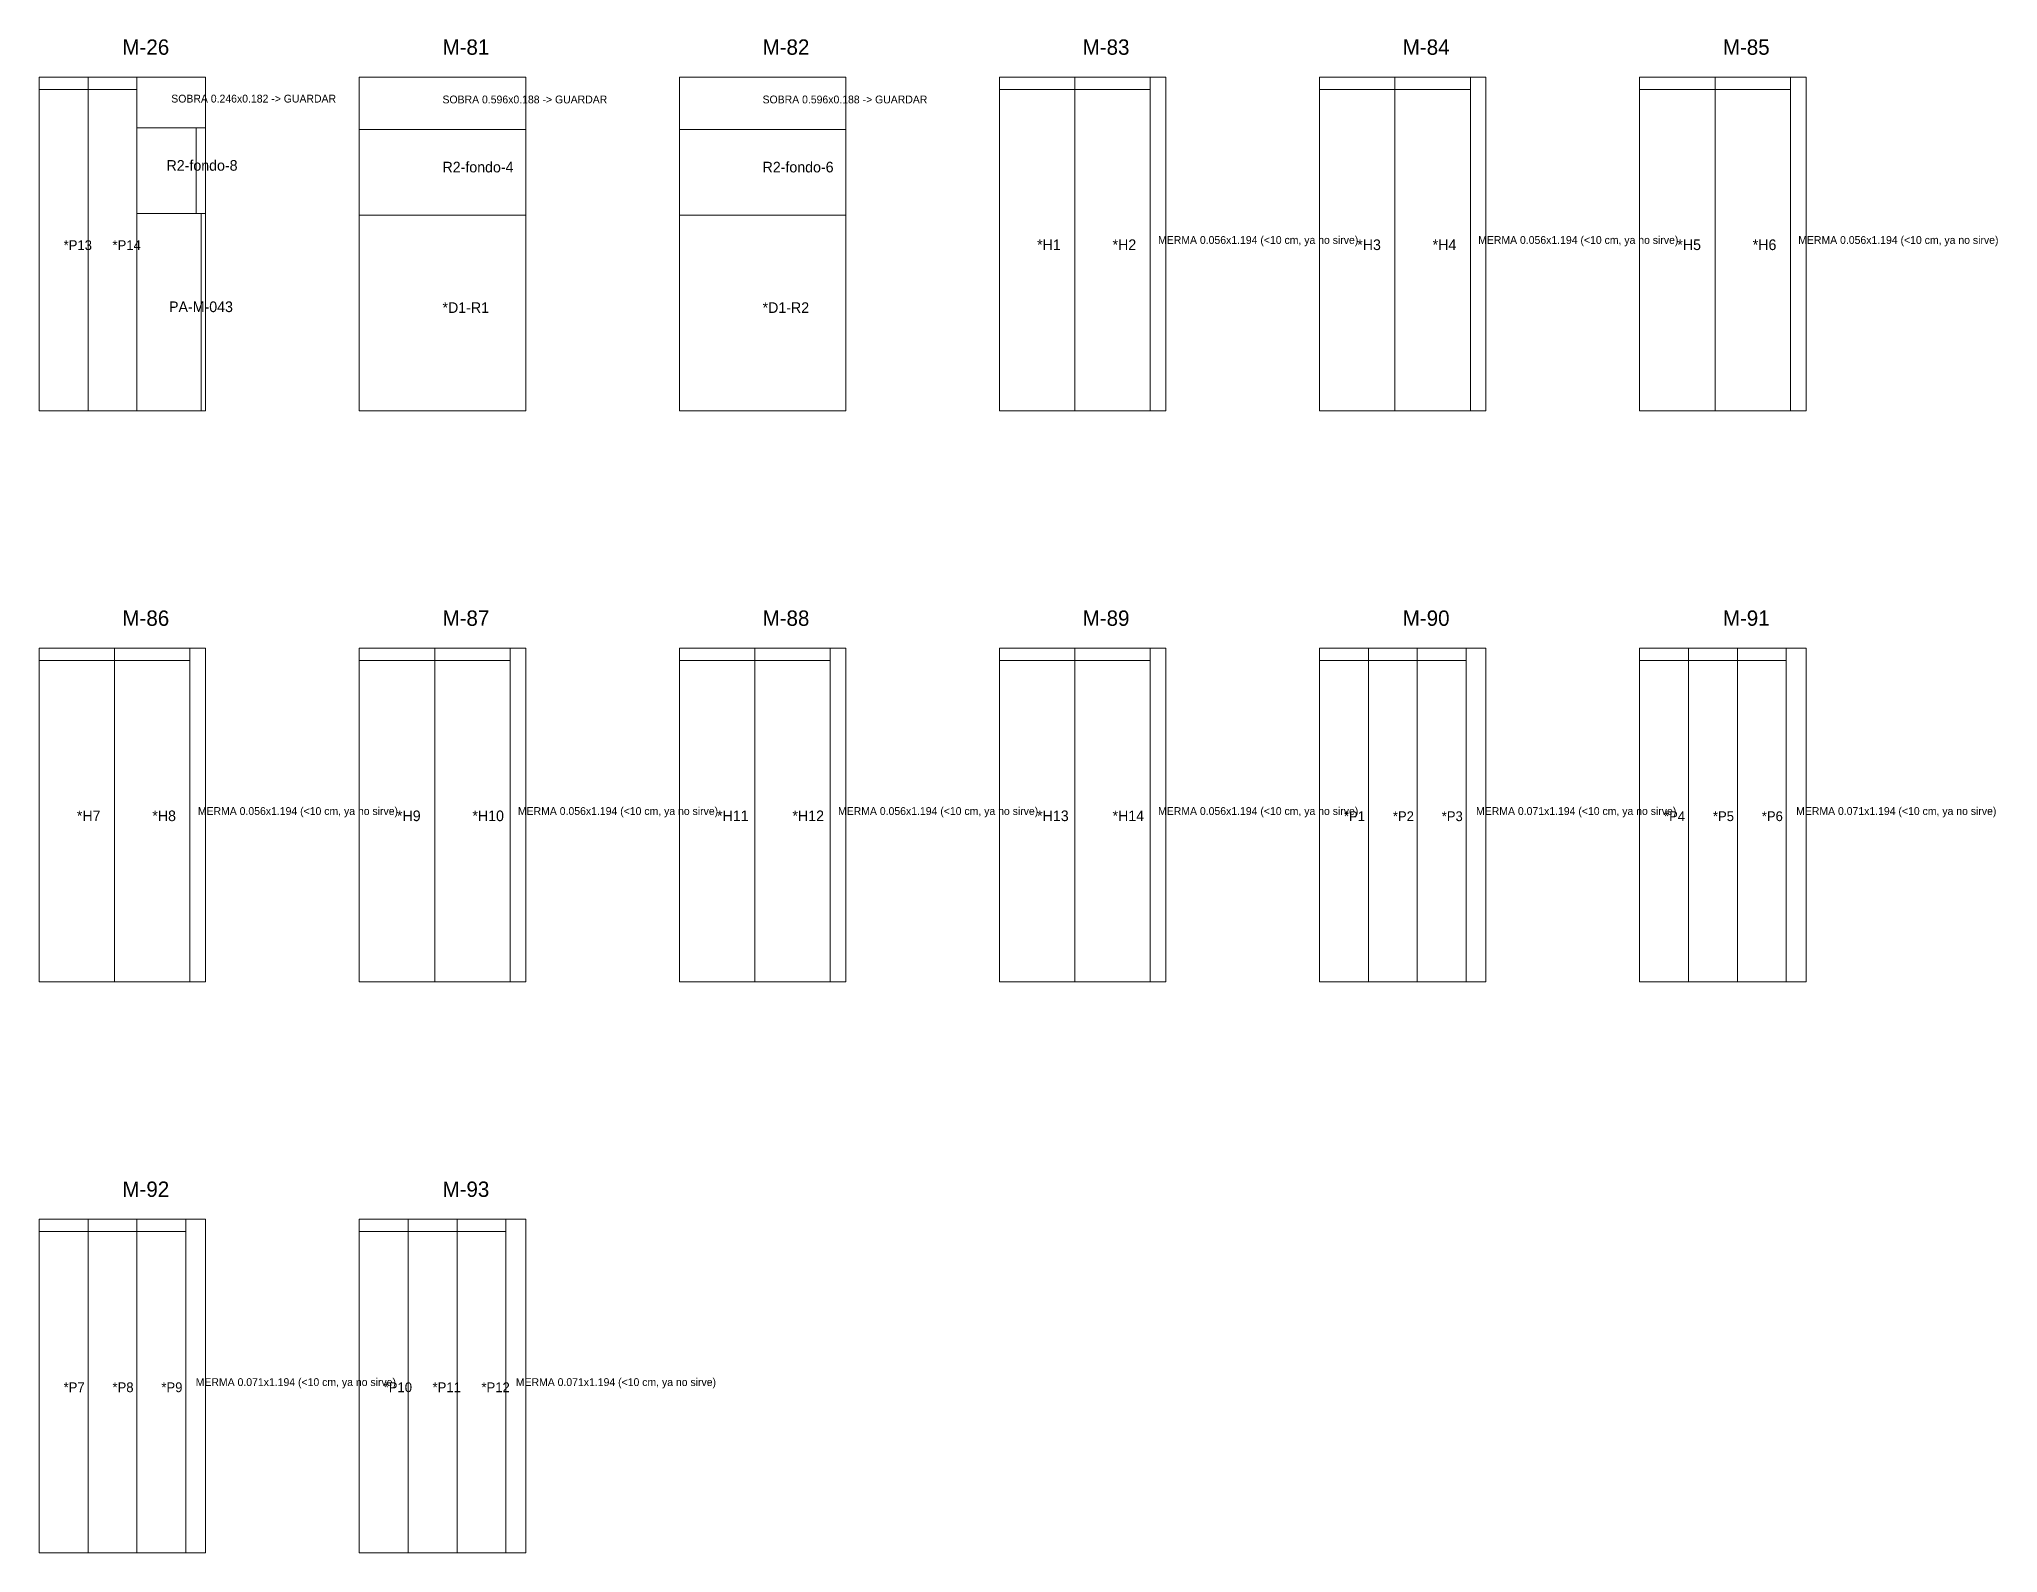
# Model space of a CAD drawing. Header units: metres. Extents: x 316.3 to 398.7, y -184.6 to -119.2.
# Drawn here: x 380.1 to 387.11, y -144.88 to -139.46 of the extents above; entities that cross this region are included whole.
import ezdxf

# ---------------------------------------------------------------- set-up
doc = ezdxf.new("R2010")
doc.units = ezdxf.units.M
for name, color, linetype, lineweight, plot in [('ESCALERA-REGADERA-ZOCLO', 6, 'Continuous', 0, False), ('ESCALERA-REGADERA-ZOCLO-TEXTO', 7, 'Continuous', 0, False), ('PLAN-CORTE-DESPERDICIO', 1, 'Continuous', 0, False), ('PLAN-CORTE-SOBRANTES', 2, 'Continuous', 0, False)]:
    doc.layers.add(name, color=color, linetype=linetype, lineweight=lineweight, plot=plot)

msp = doc.modelspace()

# ---------------------------------------------------------------- texts
at = {"layer": 'ESCALERA-REGADERA-ZOCLO-TEXTO'}
for s, height, p in [('M-26', 0.055, (380.3942, -139.5189)), ('M-81', 0.055, (381.5402, -139.5189)), ('M-82', 0.055, (382.6862, -139.5189)), ('M-83', 0.055, (383.8322, -139.5189)), ('M-84', 0.055, (384.9782, -139.5189)), ('M-85', 0.055, (386.1242, -139.5189)), ('SOBRA 0.246x0.182 -> GUARDAR', 0.028, (380.5692, -139.6899)), ('SOBRA 0.596x0.188 -> GUARDAR', 0.028, (381.5402, -139.6929)), ('SOBRA 0.596x0.188 -> GUARDAR', 0.028, (382.6862, -139.6929)), ('R2-fondo-8', 0.038, (380.5522, -139.9339)), ('R2-fondo-4', 0.038, (381.5402, -139.9399)), ('R2-fondo-6', 0.038, (382.6862, -139.9399)), ('*H1', 0.038, (383.6692, -140.2179)), ('*H2', 0.038, (383.9392, -140.2179)), ('MERMA 0.056x1.194 (<10 cm, ya no sirve)', 0.028, (384.1022, -140.1959)), ('*H3', 0.038, (384.8152, -140.2179)), ('*H4', 0.038, (385.0852, -140.2179)), ('MERMA 0.056x1.194 (<10 cm, ya no sirve)', 0.028, (385.2482, -140.1959)), ('*H5', 0.038, (385.9612, -140.2179)), ('*H6', 0.038, (386.2312, -140.2179)), ('MERMA 0.056x1.194 (<10 cm, ya no sirve)', 0.028, (386.3942, -140.1959)), ('*P13', 0.035, (380.1837, -140.2179)), ('*P14', 0.035, (380.3587, -140.2179)), ('PA-M-043', 0.038, (380.5612, -140.4399)), ('*D1-R1', 0.038, (381.5402, -140.4429)), ('*D1-R2', 0.038, (382.6862, -140.4429)), ('M-86', 0.055, (380.3942, -141.5629)), ('M-87', 0.055, (381.5402, -141.5629)), ('M-88', 0.055, (382.6862, -141.5629)), ('M-89', 0.055, (383.8322, -141.5629)), ('M-90', 0.055, (384.9782, -141.5629)), ('M-91', 0.055, (386.1242, -141.5629)), ('MERMA 0.056x1.194 (<10 cm, ya no sirve)', 0.028, (380.6642, -142.2399)), ('MERMA 0.056x1.194 (<10 cm, ya no sirve)', 0.028, (381.8102, -142.2399)), ('MERMA 0.056x1.194 (<10 cm, ya no sirve)', 0.028, (382.9562, -142.2399)), ('MERMA 0.056x1.194 (<10 cm, ya no sirve)', 0.028, (384.1022, -142.2399)), ('MERMA 0.071x1.194 (<10 cm, ya no sirve)', 0.028, (385.2407, -142.2399)), ('MERMA 0.071x1.194 (<10 cm, ya no sirve)', 0.028, (386.3867, -142.2399)), ('*H7', 0.038, (380.2312, -142.2619)), ('*H8', 0.038, (380.5012, -142.2619)), ('*H9', 0.038, (381.3772, -142.2619)), ('*H10', 0.038, (381.6472, -142.2619)), ('*H11', 0.038, (382.5232, -142.2619)), ('*H12', 0.038, (382.7932, -142.2619)), ('*H13', 0.038, (383.6692, -142.2619)), ('*H14', 0.038, (383.9392, -142.2619)), ('*P1', 0.035, (384.7677, -142.2619)), ('*P2', 0.035, (384.9427, -142.2619)), ('*P3', 0.035, (385.1177, -142.2619)), ('*P4', 0.035, (385.9137, -142.2619)), ('*P5', 0.035, (386.0887, -142.2619)), ('*P6', 0.035, (386.2637, -142.2619)), ('M-92', 0.055, (380.3942, -143.6069)), ('M-93', 0.055, (381.5402, -143.6069)), ('*P7', 0.035, (380.1837, -144.3059)), ('*P8', 0.035, (380.3587, -144.3059)), ('*P9', 0.035, (380.5337, -144.3059)), ('MERMA 0.071x1.194 (<10 cm, ya no sirve)', 0.028, (380.6567, -144.2839)), ('*P10', 0.035, (381.3297, -144.3059)), ('*P11', 0.035, (381.5047, -144.3059)), ('*P12', 0.035, (381.6797, -144.3059)), ('MERMA 0.071x1.194 (<10 cm, ya no sirve)', 0.028, (381.8027, -144.2839))]:
    msp.add_text(s, height=height, dxfattribs=at).set_placement(p)

# ---------------------------------------------------------------- linework, layer by layer
at = {"layer": 'ESCALERA-REGADERA-ZOCLO'}
for points in [[(380.0962, -140.7929), (380.6922, -140.7929), (380.6922, -139.5989), (380.0962, -139.5989)], [(381.2422, -140.7929), (381.8382, -140.7929), (381.8382, -139.5989), (381.2422, -139.5989)], [(382.3882, -140.7929), (382.9842, -140.7929), (382.9842, -139.5989), (382.3882, -139.5989)], [(383.5342, -140.7929), (384.1302, -140.7929), (384.1302, -139.5989), (383.5342, -139.5989)], [(384.6802, -140.7929), (385.2762, -140.7929), (385.2762, -139.5989), (384.6802, -139.5989)], [(385.8262, -140.7929), (386.4222, -140.7929), (386.4222, -139.5989), (385.8262, -139.5989)], [(380.0962, -140.7929), (380.2712, -140.7929), (380.2712, -139.6429), (380.0962, -139.6429)], [(380.2712, -140.7929), (380.4462, -140.7929), (380.4462, -139.6429), (380.2712, -139.6429)], [(383.5342, -140.7929), (383.8042, -140.7929), (383.8042, -139.6429), (383.5342, -139.6429)], [(383.8042, -140.7929), (384.0742, -140.7929), (384.0742, -139.6429), (383.8042, -139.6429)], [(384.6802, -140.7929), (384.9502, -140.7929), (384.9502, -139.6429), (384.6802, -139.6429)], [(384.9502, -140.7929), (385.2202, -140.7929), (385.2202, -139.6429), (384.9502, -139.6429)], [(385.8262, -140.7929), (386.0962, -140.7929), (386.0962, -139.6429), (385.8262, -139.6429)], [(386.0962, -140.7929), (386.3662, -140.7929), (386.3662, -139.6429), (386.0962, -139.6429)], [(380.4462, -140.0869), (380.6582, -140.0869), (380.6582, -139.7809), (380.4462, -139.7809)], [(381.2422, -140.0929), (381.8382, -140.0929), (381.8382, -139.7869), (381.2422, -139.7869)], [(382.3882, -140.0929), (382.9842, -140.0929), (382.9842, -139.7869), (382.3882, -139.7869)], [(380.4462, -140.7929), (380.6763, -140.7929), (380.6763, -140.0869), (380.4462, -140.0869)], [(381.2422, -140.7929), (381.8382, -140.7929), (381.8382, -140.0929), (381.2422, -140.0929)], [(382.3882, -140.7929), (382.9842, -140.7929), (382.9842, -140.0929), (382.3882, -140.0929)], [(380.0962, -142.8369), (380.6922, -142.8369), (380.6922, -141.6429), (380.0962, -141.6429)], [(381.2422, -142.8369), (381.8382, -142.8369), (381.8382, -141.6429), (381.2422, -141.6429)], [(382.3882, -142.8369), (382.9842, -142.8369), (382.9842, -141.6429), (382.3882, -141.6429)], [(383.5342, -142.8369), (384.1302, -142.8369), (384.1302, -141.6429), (383.5342, -141.6429)], [(384.6802, -142.8369), (385.2762, -142.8369), (385.2762, -141.6429), (384.6802, -141.6429)], [(385.8262, -142.8369), (386.4222, -142.8369), (386.4222, -141.6429), (385.8262, -141.6429)], [(380.0962, -142.8369), (380.3662, -142.8369), (380.3662, -141.6869), (380.0962, -141.6869)], [(380.3662, -142.8369), (380.6362, -142.8369), (380.6362, -141.6869), (380.3662, -141.6869)], [(381.2422, -142.8369), (381.5122, -142.8369), (381.5122, -141.6869), (381.2422, -141.6869)], [(381.5122, -142.8369), (381.7822, -142.8369), (381.7822, -141.6869), (381.5122, -141.6869)], [(382.3882, -142.8369), (382.6582, -142.8369), (382.6582, -141.6869), (382.3882, -141.6869)], [(382.6582, -142.8369), (382.9282, -142.8369), (382.9282, -141.6869), (382.6582, -141.6869)], [(383.5342, -142.8369), (383.8042, -142.8369), (383.8042, -141.6869), (383.5342, -141.6869)], [(383.8042, -142.8369), (384.0742, -142.8369), (384.0742, -141.6869), (383.8042, -141.6869)], [(384.6802, -142.8369), (384.8552, -142.8369), (384.8552, -141.6869), (384.6802, -141.6869)], [(384.8552, -142.8369), (385.0302, -142.8369), (385.0302, -141.6869), (384.8552, -141.6869)], [(385.0302, -142.8369), (385.2052, -142.8369), (385.2052, -141.6869), (385.0302, -141.6869)], [(385.8262, -142.8369), (386.0012, -142.8369), (386.0012, -141.6869), (385.8262, -141.6869)], [(386.0012, -142.8369), (386.1762, -142.8369), (386.1762, -141.6869), (386.0012, -141.6869)], [(386.1762, -142.8369), (386.3512, -142.8369), (386.3512, -141.6869), (386.1762, -141.6869)], [(380.0962, -144.8809), (380.6922, -144.8809), (380.6922, -143.6869), (380.0962, -143.6869)], [(381.2422, -144.8809), (381.8382, -144.8809), (381.8382, -143.6869), (381.2422, -143.6869)], [(380.0962, -144.8809), (380.2712, -144.8809), (380.2712, -143.7309), (380.0962, -143.7309)], [(380.2712, -144.8809), (380.4462, -144.8809), (380.4462, -143.7309), (380.2712, -143.7309)], [(380.4462, -144.8809), (380.6212, -144.8809), (380.6212, -143.7309), (380.4462, -143.7309)], [(381.2422, -144.8809), (381.4172, -144.8809), (381.4172, -143.7309), (381.2422, -143.7309)], [(381.4172, -144.8809), (381.5922, -144.8809), (381.5922, -143.7309), (381.4172, -143.7309)], [(381.5922, -144.8809), (381.7672, -144.8809), (381.7672, -143.7309), (381.5922, -143.7309)]]:
    msp.add_lwpolyline(points, close=True, dxfattribs=at)
at = {"layer": 'PLAN-CORTE-DESPERDICIO'}
for points in [[(380.0962, -139.6429), (380.2712, -139.6429), (380.2712, -139.5989), (380.0962, -139.5989)], [(380.2712, -139.6429), (380.4462, -139.6429), (380.4462, -139.5989), (380.2712, -139.5989)], [(383.5342, -139.6429), (383.8042, -139.6429), (383.8042, -139.5989), (383.5342, -139.5989)], [(383.8042, -139.6429), (384.0742, -139.6429), (384.0742, -139.5989), (383.8042, -139.5989)], [(384.0742, -140.7929), (384.1302, -140.7929), (384.1302, -139.5989), (384.0742, -139.5989)], [(384.6802, -139.6429), (384.9502, -139.6429), (384.9502, -139.5989), (384.6802, -139.5989)], [(384.9502, -139.6429), (385.2202, -139.6429), (385.2202, -139.5989), (384.9502, -139.5989)], [(385.2202, -140.7929), (385.2762, -140.7929), (385.2762, -139.5989), (385.2202, -139.5989)], [(385.8262, -139.6429), (386.0962, -139.6429), (386.0962, -139.5989), (385.8262, -139.5989)], [(386.0962, -139.6429), (386.3662, -139.6429), (386.3662, -139.5989), (386.0962, -139.5989)], [(386.3662, -140.7929), (386.4222, -140.7929), (386.4222, -139.5989), (386.3662, -139.5989)], [(380.6582, -140.0869), (380.6922, -140.0869), (380.6922, -139.7809), (380.6582, -139.7809)], [(380.0962, -141.6869), (380.3662, -141.6869), (380.3662, -141.6429), (380.0962, -141.6429)], [(380.3662, -141.6869), (380.6362, -141.6869), (380.6362, -141.6429), (380.3662, -141.6429)], [(380.6362, -142.8369), (380.6922, -142.8369), (380.6922, -141.6429), (380.6362, -141.6429)], [(381.2422, -141.6869), (381.5122, -141.6869), (381.5122, -141.6429), (381.2422, -141.6429)], [(381.5122, -141.6869), (381.7822, -141.6869), (381.7822, -141.6429), (381.5122, -141.6429)], [(381.7822, -142.8369), (381.8382, -142.8369), (381.8382, -141.6429), (381.7822, -141.6429)], [(382.3882, -141.6869), (382.6582, -141.6869), (382.6582, -141.6429), (382.3882, -141.6429)], [(382.6582, -141.6869), (382.9282, -141.6869), (382.9282, -141.6429), (382.6582, -141.6429)], [(382.9282, -142.8369), (382.9842, -142.8369), (382.9842, -141.6429), (382.9282, -141.6429)], [(383.5342, -141.6869), (383.8042, -141.6869), (383.8042, -141.6429), (383.5342, -141.6429)], [(383.8042, -141.6869), (384.0742, -141.6869), (384.0742, -141.6429), (383.8042, -141.6429)], [(384.0742, -142.8369), (384.1302, -142.8369), (384.1302, -141.6429), (384.0742, -141.6429)], [(384.6802, -141.6869), (384.8552, -141.6869), (384.8552, -141.6429), (384.6802, -141.6429)], [(384.8552, -141.6869), (385.0302, -141.6869), (385.0302, -141.6429), (384.8552, -141.6429)], [(385.0302, -141.6869), (385.2052, -141.6869), (385.2052, -141.6429), (385.0302, -141.6429)], [(385.2052, -142.8369), (385.2762, -142.8369), (385.2762, -141.6429), (385.2052, -141.6429)], [(385.8262, -141.6869), (386.0012, -141.6869), (386.0012, -141.6429), (385.8262, -141.6429)], [(386.0012, -141.6869), (386.1762, -141.6869), (386.1762, -141.6429), (386.0012, -141.6429)], [(386.1762, -141.6869), (386.3512, -141.6869), (386.3512, -141.6429), (386.1762, -141.6429)], [(386.3512, -142.8369), (386.4222, -142.8369), (386.4222, -141.6429), (386.3512, -141.6429)], [(380.0962, -143.7309), (380.2712, -143.7309), (380.2712, -143.6869), (380.0962, -143.6869)], [(380.2712, -143.7309), (380.4462, -143.7309), (380.4462, -143.6869), (380.2712, -143.6869)], [(380.4462, -143.7309), (380.6212, -143.7309), (380.6212, -143.6869), (380.4462, -143.6869)], [(380.6212, -144.8809), (380.6922, -144.8809), (380.6922, -143.6869), (380.6212, -143.6869)], [(381.2422, -143.7309), (381.4172, -143.7309), (381.4172, -143.6869), (381.2422, -143.6869)], [(381.4172, -143.7309), (381.5922, -143.7309), (381.5922, -143.6869), (381.4172, -143.6869)], [(381.5922, -143.7309), (381.7672, -143.7309), (381.7672, -143.6869), (381.5922, -143.6869)], [(381.7672, -144.8809), (381.8382, -144.8809), (381.8382, -143.6869), (381.7672, -143.6869)]]:
    msp.add_lwpolyline(points, close=True, dxfattribs=at)
at = {"layer": 'PLAN-CORTE-SOBRANTES'}
for points in [[(380.4462, -139.7809), (380.6922, -139.7809), (380.6922, -139.5989), (380.4462, -139.5989)], [(381.2422, -139.7869), (381.8382, -139.7869), (381.8382, -139.5989), (381.2422, -139.5989)], [(382.3882, -139.7869), (382.9842, -139.7869), (382.9842, -139.5989), (382.3882, -139.5989)]]:
    msp.add_lwpolyline(points, close=True, dxfattribs=at)

msp.set_redraw_order([(e.dxf.handle, doc.entitydb.next_handle()) for e in msp.query("TEXT MTEXT ATTDEF DIMENSION ARC_DIMENSION")])  # texts and dimensions are drawn at this point

doc.saveas('drawing.dxf')
